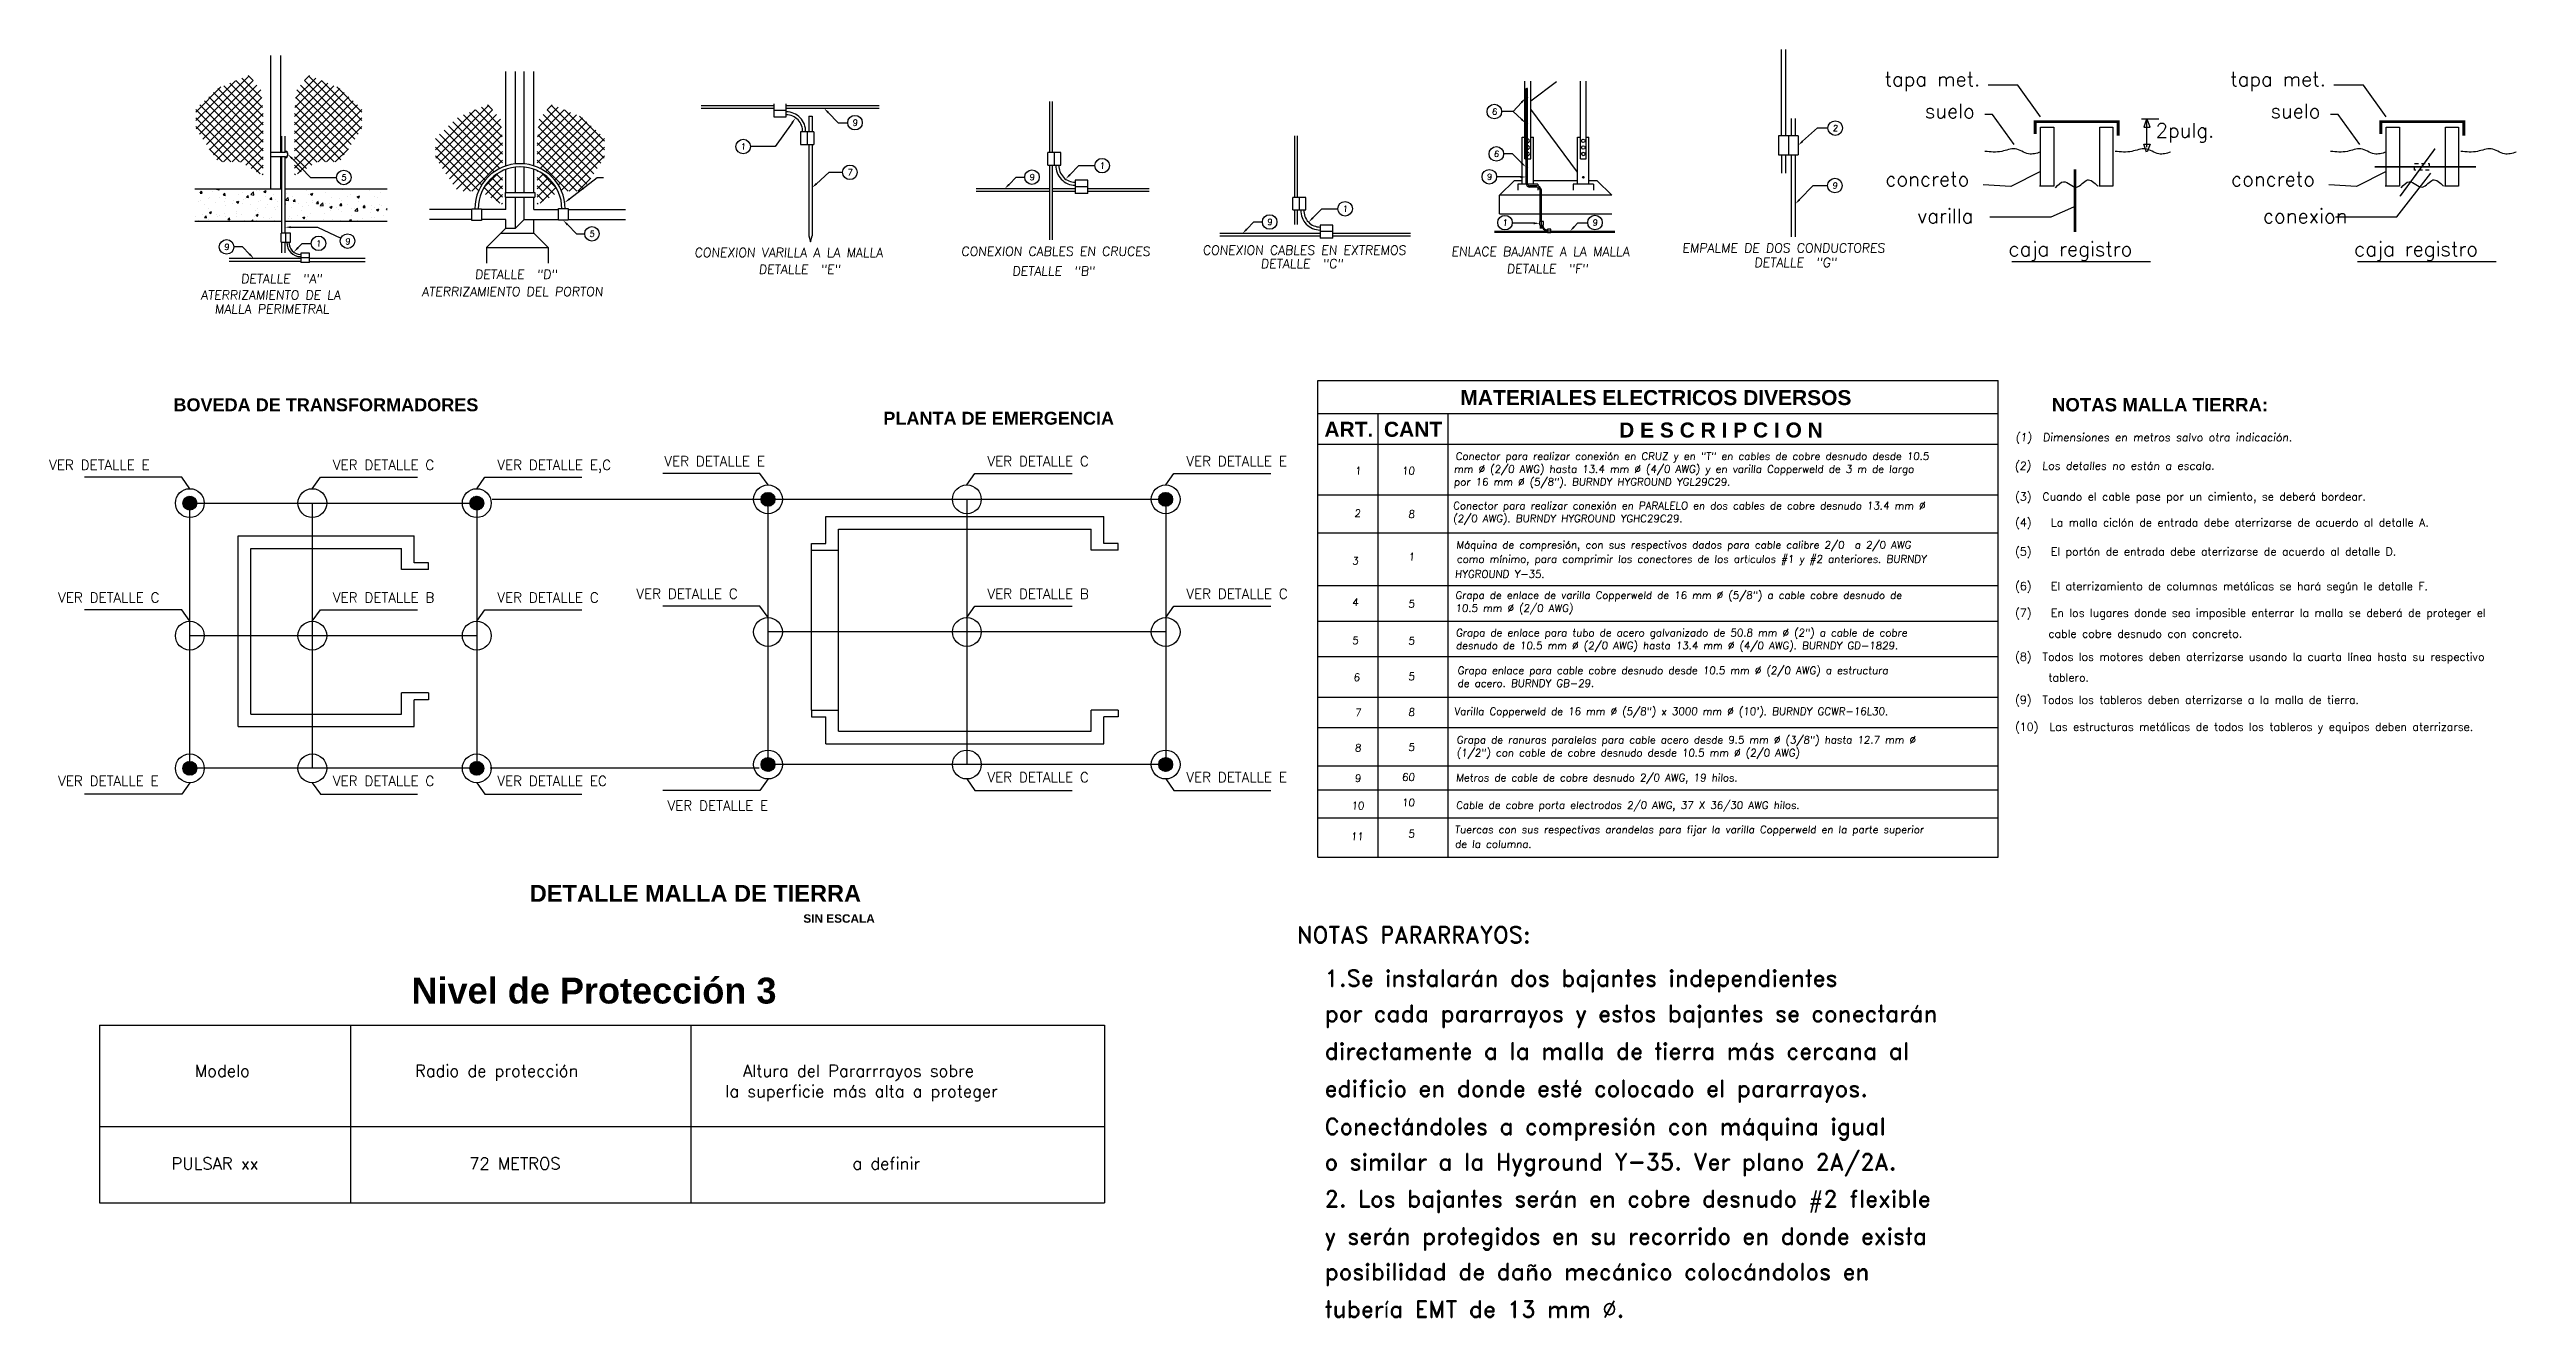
# Model space of a CAD drawing. Extents: x 268 to 383, y 668 to 793.
# Drawn here: x 267.8 to 349.6, y 749.3 to 791.1 of the extents above; entities that cross this region are included whole.
import ezdxf
from ezdxf.enums import TextEntityAlignment as Align

# ---------------------------------------------------------------- set-up
doc = ezdxf.new("R2010")
doc.units = 0
doc.header["$LTSCALE"] = 0.5
doc.header["$MEASUREMENT"] = 0
doc.linetypes.add('DASHED2', pattern=[0.375, 0.25, -0.125])
doc.layers.get('0').update_dxf_attribs({"linetype": 'CONTINUOUS'})
for name, color, linetype in [('MALLA', 4, 'CONTINUOUS'), ('P01', 6, 'CONTINUOUS'), ('P02', 1, 'CONTINUOUS'), ('P03', 5, 'CONTINUOUS'), ('P04', 7, 'CONTINUOUS'), ('P06', 7, 'CONTINUOUS'), ('P07', 5, 'CONTINUOUS'), ('paredes', 1, 'CONTINUOUS'), ('TEXTO', 7, 'CONTINUOUS'), ('tuberia_alumbrado', 3, 'DASHED2'), ('UNIFILAR', 1, 'CONTINUOUS')]:
    doc.layers.add(name, color=color, linetype=linetype)
doc.styles.add('ALR', font='sanssb__.ttf')
doc.styles.add('LEROY', font='ROMANC.SHX')
doc.styles.add('SALVA', font='SIMPLEX9.SHX')
doc.styles.add('STYLE1', font='sanssb__.ttf')
doc.styles.add('STYLE2', font='romans.shx')
doc.styles.add('STYLE7', font='romand.shx')

msp = doc.modelspace()

# ---------------------------------------------------------------- texts
at = {"layer": 'P07', "style": 'LEROY', "oblique": 5}
for s, p in [('9', (294.401, 788.672)), ('6', (315.498, 789.037)), ('1', (290.711, 787.885)), ('2', (326.746, 788.492)), ('7', (294.234, 787.035)), ('1', (302.556, 787.254)), ('6', (315.563, 787.642)), ('5', (277.534, 786.866)), ('9', (300.241, 786.875)), ('9', (315.331, 786.887)), ('9', (326.735, 786.599)), ('9', (308.084, 785.397)), ('1', (310.573, 785.833)), ('1', (315.848, 785.374)), ('9', (318.818, 785.377)), ('9', (273.666, 784.576)), ('1', (276.699, 784.691)), ('9', (277.663, 784.755)), ('5', (285.721, 785.006))]:
    msp.add_text(s, height=0.2, dxfattribs=at).set_placement(p, align=Align.MIDDLE)
for s, p in [('CONEXION CABLES EN EXTREMOS', (305.871, 784.316)), ('EMPALME DE DOS CONDUCTORES', (321.699, 784.392)), ('DETALLE  "D"', (281.855, 783.517)), ('CONEXION VARILLA A LA MALLA', (289.101, 784.24)), ('DETALLE  "E"', (291.222, 783.685)), ('CONEXION CABLES EN CRUCES', (297.904, 784.28)), ('DETALLE  "B"', (299.59, 783.627)), ('DETALLE  "C"', (307.787, 783.875)), ('ENLACE BAJANTE A LA MALLA', (314.078, 784.273)), ('DETALLE  "F"', (315.904, 783.705)), ('DETALLE  "G"', (324.073, 783.911)), ('ATERRIZAMIENTO DE LA', (272.813, 782.837)), ('DETALLE  "A"', (274.137, 783.374)), ('ATERRIZAMIENTO DEL PORTON', (280.108, 782.952)), ('MALLA PERIMETRAL', (273.273, 782.376))]:
    msp.add_text(s, height=0.3, dxfattribs=at).set_placement(p)
at = {"layer": 'TEXTO', "color": 5, "style": 'ALR'}
msp.add_text('MATERIALES ELECTRICOS DIVERSOS', height=0.49474, dxfattribs=at).set_placement((320.828, 779.605), align=Align.MIDDLE)
at = {"layer": 'TEXTO', "color": 3, "style": 'ALR'}
for s, height, p in [('BOVEDA DE TRANSFORMADORES', 0.42646, (271.912, 779.153)), ('PLANTA DE EMERGENCIA', 0.42646, (295.336, 778.711)), ('DETALLE MALLA DE TIERRA', 0.55675, (283.67, 762.975)), ('SIN ESCALA', 0.2784, (292.697, 762.284))]:
    msp.add_text(s, height=height, dxfattribs=at).set_placement(p)
at = {"layer": 'TEXTO'}
for s, height, style, p in [('NOTAS MALLA TIERRA:', 0.44, 'ALR', (333.895, 779.15)), ('VER DETALLE E', 0.32805, 'SALVA', (267.809, 777.22)), ('VER DETALLE C', 0.32805, 'SALVA', (277.173, 777.22)), ('VER DETALLE E,C', 0.32805, 'SALVA', (282.6, 777.22)), ('VER DETALLE E', 0.32805, 'SALVA', (288.11, 777.343)), ('VER DETALLE C', 0.32805, 'SALVA', (298.772, 777.343)), ('VER DETALLE E', 0.32805, 'SALVA', (305.333, 777.343)), ('(3)  Cuando el cable pase por un cimiento, se deberá bordear.', 0.264, 'LEROY', (332.679, 776.206)), ('(4)   La malla ciclón de entrada debe aterrizarse de acuerdo al detalle A.', 0.264, 'LEROY', (332.68, 775.351)), ('(5)   El portón de entrada debe aterrizarse de acuerdo al detalle D.', 0.264, 'LEROY', (332.68, 774.395)), ('VER DETALLE C', 0.32805, 'SALVA', (268.106, 772.846)), ('VER DETALLE B', 0.32805, 'SALVA', (277.173, 772.846)), ('VER DETALLE C', 0.32805, 'SALVA', (282.6, 772.846)), ('VER DETALLE C', 0.32805, 'SALVA', (287.186, 772.969)), ('VER DETALLE B', 0.32805, 'SALVA', (298.772, 772.969)), ('VER DETALLE C', 0.32805, 'SALVA', (305.333, 772.969)), ('(6)   El aterrizamiento de columnas metálicas se hará según le detalle F.', 0.264, 'LEROY', (332.68, 773.254)), ('(7)   En los lugares donde sea imposible enterrar la malla se deberá de proteger el ', 0.264, 'LEROY', (332.68, 772.372)), ('    cable cobre desnudo con concreto.', 0.264, 'LEROY', (332.994, 771.685)), ('(8)  Todos los motores deben aterrizarse usando la cuarta línea hasta su respectivo', 0.264, 'LEROY', (332.68, 770.926)), ('    tablero.', 0.264, 'LEROY', (332.994, 770.239)), ('(9)  Todos los tableros deben aterrizarse a la malla de tierra.', 0.264, 'LEROY', (332.68, 769.504)), ('(10)  Las estructuras metálicas de todos los tableros y equipos deben aterrizarse.', 0.264, 'LEROY', (332.68, 768.613)), ('VER DETALLE E', 0.32805, 'SALVA', (268.106, 766.796)), ('VER DETALLE C', 0.32805, 'SALVA', (277.173, 766.796)), ('VER DETALLE EC', 0.32805, 'SALVA', (282.6, 766.796)), ('VER DETALLE C', 0.32805, 'SALVA', (298.772, 766.919)), ('VER DETALLE E', 0.32805, 'SALVA', (305.333, 766.919)), ('VER DETALLE E', 0.32805, 'SALVA', (288.216, 765.983)), ('Nivel de Protección 3', 0.85256, 'STYLE1', (279.765, 759.62))]:
    msp.add_text(s, height=height, dxfattribs=dict(at, style=style)).set_placement(p)
at = {"layer": 'TEXTO', "color": 3, "style": 'ALR'}
for s, p in [('ART.', (310.696, 778.312)), ('CANT', (312.814, 778.312))]:
    msp.add_text(s, height=0.4947, dxfattribs=at).set_placement(p, align=Align.CENTER)
msp.add_text('D E S C R I P C I O N', height=0.49474, dxfattribs=at).set_placement((322.975, 778.535), align=Align.MIDDLE)
at = {"layer": 'TEXTO', "style": 'LEROY', "oblique": 5}
for s, height, p in [('(1)  Dimensiones en metros salvo otra indicación.', 0.264, (332.691, 778.162)), ('1', 0.247, (310.893, 777.069)), ('mm %%C (2/0 AWG) hasta 13.4 mm %%C (4/0 AWG) y en varilla Copperweld de 3 m de largo', 0.24737, (314.163, 777.124)), ('Conector para realizar conexión en CRUZ y en "T" en cables de cobre desnudo desde 10.5', 0.24737, (314.215, 777.548)), ('(2)  Los detalles no están a escala.', 0.264, (332.666, 777.226)), ('por 16 mm %%C (5/8"). BURNDY HYGROUND YGL29C29.', 0.24737, (314.163, 776.7)), ('2', 0.247, (310.875, 775.669)), ('Conector para realizar conexión en PARALELO en dos cables de cobre desnudo 13.4 mm %%C', 0.24737, (314.132, 775.918)), ('(2/0 AWG). BURNDY HYGROUND YGHC29C29.', 0.24737, (314.132, 775.493)), ('Máquina de compresión, con sus respectivos dados para cable calibre 2/0  a 2/0 AWG', 0.24737, (314.237, 774.622)), ('3', 0.247, (310.801, 774.096)), ('como mínimo, para comprimir los conectores de los art¡culos #1 y #2 anteriores. BURNDY', 0.24737, (314.255, 774.157)), ('HYGROUND Y-35.', 0.24737, (314.192, 773.662)), ('Grapa de enlace de varilla Copperweld de 16 mm %%C (5/8") a cable cobre desnudo de', 0.24737, (314.207, 772.962)), ('4', 0.247, (310.801, 772.733)), ('10.5 mm %%C (2/0 AWG) ', 0.24737, (314.207, 772.538)), ('5', 0.247, (310.801, 771.47)), ('desnudo de 10.5 mm %%C (2/0 AWG) hasta 13.4 mm %%C (4/0 AWG). BURNDY GD-1829.', 0.24737, (314.227, 771.302)), ('Grapa de enlace para tubo de acero galvanizado de 50.8 mm %%C (2") a cable de cobre ', 0.24737, (314.227, 771.726)), ('Grapa enlace para cable cobre desnudo desde 10.5 mm %%C (2/0 AWG) a estructura', 0.24737, (314.279, 770.483)), ('6', 0.247, (310.846, 770.255)), ('de acero. BURNDY GB-29.', 0.24737, (314.279, 770.059)), ('7', 0.247, (310.892, 769.095)), ('Varilla Copperweld de 16 mm %%c (5/8") x 3000 mm %%C (10\'). BURNDY GCWR-16L30.', 0.24737, (314.173, 769.134)), ('Grapa de ranuras paralelas para cable acero desde 9.5 mm %%C (3/8") hasta 12.7 mm %%C', 0.24737, (314.251, 768.191)), ('8', 0.247, (310.891, 767.929)), ('(1/2") con cable de cobre desnudo desde 10.5 mm %%C (2/0 AWG) ', 0.24737, (314.251, 767.767)), ('9', 0.247, (310.887, 766.928)), ('Metros de cable de cobre desnudo 2/0 AWG, 19 hilos.', 0.24737, (314.231, 766.946)), ('10', 0.2474, (310.775, 766.022)), ('Cable de cobre porta electrodos 2/0 AWG, 37 X 36/30 AWG hilos.', 0.24737, (314.231, 766.04)), ('11', 0.2474, (310.754, 765.008)), ('Tuercas con sus respectivas arandelas para fijar la varilla Copperweld en la parte superior', 0.24737, (314.191, 765.233)), ('de la columna.', 0.24737, (314.199, 764.755))]:
    msp.add_text(s, height=height, dxfattribs=at).set_placement(p)
for s, height, p in [('10', 0.2474, (312.868, 777.069)), ('8', 0.247, (312.868, 775.641)), ('1', 0.247, (312.868, 774.234)), ('5', 0.247, (312.868, 772.679)), ('5', 0.247, (312.868, 771.461)), ('5', 0.247, (312.868, 770.285)), ('8', 0.247, (312.868, 769.109)), ('5', 0.247, (312.868, 767.953)), ('60', 0.2474, (312.868, 766.966)), ('10', 0.2474, (312.868, 766.126)), ('5', 0.247, (312.868, 765.097))]:
    msp.add_text(s, height=height, dxfattribs=at).set_placement(p, align=Align.RIGHT)
at = {"layer": 'TEXTO', "color": 7, "ltscale": 100000, "style": 'STYLE7'}
for s, p in [('NOTAS PARARRAYOS:', (308.987, 761.613)), ('1.Se instalarán dos bajantes independientes', (309.898, 760.183)), ('por cada pararrayos y estos bajantes se conectarán', (309.898, 759.013)), ('directamente a la malla de tierra más cercana al', (309.898, 757.778)), ('edificio en donde esté colocado el pararrayos.', (309.898, 756.543)), ('Conectándoles a compresión con máquina igual', (309.898, 755.294)), ('o similar a la Hyground Y-35. Ver plano 2A/2A.', (309.898, 754.124)), ('2. Los bajantes serán en cobre desnudo #2 flexible ', (309.898, 752.906)), ('y serán protegidos en su recorrido en donde exista', (309.898, 751.671)), ('posibilidad de daño mecánico colocándolos en', (309.898, 750.501)), ('tubería EMT de 13 mm %%C.', (309.898, 749.266))]:
    msp.add_text(s, height=0.54696, dxfattribs=at).set_placement(p)
at = {"layer": 'TEXTO', "ltscale": 100000, "style": 'STYLE2'}
for s, height, p in [('Modelo ', 0.3953, (272.62, 757.205)), ('Radio de protección ', 0.39527, (279.883, 757.205)), ('la superficie más alta a proteger', 0.39527, (290.119, 756.527)), ('Altura del Pararrrayos sobre', 0.39527, (290.704, 757.205)), ('PULSAR xx', 0.3953, (271.851, 754.145)), ('72 METROS', 0.3953, (281.67, 754.145)), ('a definir', 0.3953, (294.314, 754.145))]:
    msp.add_text(s, height=height, dxfattribs=at).set_placement(p)
at = {"layer": 'UNIFILAR', "color": 3, "style": 'STYLE2'}
for s, height, p in [('tapa met.', 0.4749, (328.373, 789.871)), ('tapa met.', 0.4749, (339.778, 789.871)), ('suelo', 0.4749, (329.703, 788.818)), ('suelo', 0.4749, (341.109, 788.818)), ('2pulg.', 0.4749, (337.319, 788.18)), ('concreto', 0.4749, (328.4, 786.575)), ('concreto', 0.4749, (339.806, 786.575)), ('varilla', 0.4749, (329.454, 785.356)), ('conexion', 0.4749, (340.859, 785.356)), ('caja registro', 0.47487, (332.462, 784.27)), ('caja registro', 0.47487, (343.867, 784.27))]:
    msp.add_text(s, height=height, dxfattribs=at).set_placement(p)

# ---------------------------------------------------------------- blocks, each defined once
blk = doc.blocks.new('*X14')
at = {"color": 0}
for p, q in [((19480, 56603), (31765, 68889)), ((19611, 54082), (35911, 70383)), ((20652, 52472), (37123, 68943)), ((40085, 60678), (31842, 68921)), ((39873, 63542), (33708, 69707)), ((37121, 68945), (35573, 70493)), ((19480, 59255), (27183, 66958)), ((40193, 42008), (20784, 61417)), ((21693, 50861), (38335, 67503)), ((40193, 44660), (22158, 62695)), ((22751, 49267), (39546, 66063)), ((40193, 47312), (23533, 63972)), ((23824, 47689), (39859, 63724)), ((24897, 46110), (40042, 61255)), ((40193, 49963), (24907, 65249)), ((40193, 52615), (26282, 66526)), ((40193, 55267), (28111, 67349)), ((40193, 57918), (29976, 68135)), ((39300, 40250), (19480, 60070)), ((32977, 43921), (19480, 57418)), ((30326, 43921), (19480, 54766)), ((25969, 44531), (40193, 58754)), ((28011, 43921), (40193, 56103)), ((30662, 43921), (40193, 53451)), ((27674, 43921), (23649, 47945)), ((33213, 43820), (40193, 50799)), ((34885, 42840), (40193, 48148)), ((36556, 41859), (40193, 45496)), ((38227, 40879), (40193, 42844)), ((39899, 39899), (40193, 40193))]:
    blk.add_line(p, q, dxfattribs=at)
blk = doc.blocks.new('*X15')
at = {"color": 0}
for p, q in [((8021, 23138), (8035, 23153)), ((8021, 23138), (8910, 23000)), ((8450, 23153), (8797, 22919)), ((8797, 22919), (8875, 23153)), ((8910, 23000), (8892, 23153)), ((2414, 19268), (2414, 19268)), ((3010, 21938), (3492, 22513)), ((3010, 21938), (3608, 21886)), ((3044, 19631), (3044, 19631)), ((3178, 22005), (3178, 22005)), ((3608, 21886), (3492, 22513)), ((3654, 15303), (3654, 15303)), ((4335, 18560), (4335, 18560)), ((5644, 20386), (5644, 20386)), ((5659, 17285), (5659, 17285)), ((5781, 20614), (5781, 20614)), ((5866, 16003), (6566, 16272)), ((5866, 16003), (6364, 15667)), ((6364, 15667), (6567, 16272)), ((6965, 22504), (6965, 22504)), ((7752, 19043), (7752, 19043)), ((8019, 15447), (8019, 15447)), ((8876, 20632), (8876, 20632)), ((10183, 21311), (10665, 21885)), ((10183, 21311), (10780, 21258)), ((10523, 15776), (10523, 15776)), ((10650, 19391), (10650, 19391)), ((10780, 21258), (10665, 21885)), ((10853, 18035), (10853, 18035)), ((10975, 21364), (10975, 21364)), ((10982, 20161), (10982, 20161)), ((13090, 18817), (13090, 18817)), ((13153, 19721), (13153, 19721)), ((14269, 19228), (14969, 19497)), ((14269, 19228), (14766, 18893)), ((14295, 15666), (14295, 15666)), ((14310, 16275), (14310, 16275)), ((14708, 21633), (14708, 21633)), ((14766, 18893), (14969, 19497)), ((15866, 15410), (15866, 15410)), ((15987, 18739), (15987, 18739)), ((16109, 22068), (16109, 22068)), ((16320, 19935), (16320, 19935)), ((16941, 20219), (16941, 20219)), ((17355, 20683), (17837, 21258)), ((17355, 20683), (17953, 20631)), ((17953, 20631), (17837, 21258)), ((18429, 18592), (18429, 18592)), ((18693, 21482), (19472, 22294)), ((18693, 21482), (19583, 21344)), ((19583, 21344), (19472, 22294)), ((20127, 16667), (20127, 16667)), ((20238, 15202), (20938, 15471)), ((20540, 22634), (20540, 22634)), ((20626, 17107), (20626, 17107)), ((20735, 14867), (20938, 15471)), ((20917, 16050), (20917, 16050)), ((21038, 19379), (21038, 19379)), ((21160, 22708), (21160, 22708)), ((21658, 19709), (21658, 19709)), ((22671, 22454), (23371, 22722)), ((22671, 22454), (23168, 22118)), ((23129, 17436), (23129, 17436)), ((23168, 22118), (23371, 22722)), ((23256, 21051), (23256, 21051)), ((23767, 18366), (23767, 18366)), ((24528, 20056), (25010, 20630)), ((24528, 20056), (25126, 20003)), ((25126, 20003), (25010, 20630)), ((25760, 21380), (25760, 21380)), ((25959, 17668), (25959, 17668)), ((26111, 16800), (26111, 16800)), ((26232, 20129), (26232, 20129)), ((26916, 17935), (26916, 17935)), ((26997, 19484), (26997, 19484)), ((1704, 14615), (1704, 14615)), ((2631, 13664), (2631, 13664)), ((4398, 14416), (4880, 14991)), ((4398, 14416), (4995, 14364)), ((4995, 14364), (4880, 14991)), ((5537, 13956), (5537, 13956)), ((8463, 14665), (8463, 14665)), ((8992, 15077), (8992, 15077)), ((10731, 14706), (10731, 14706)), ((11570, 13789), (12052, 14363)), ((11570, 13789), (12168, 13736)), ((12168, 13736), (12052, 14363)), ((14331, 14852), (14331, 14852)), ((16691, 13470), (16691, 13470)), ((18862, 13304), (19225, 13736)), ((19305, 13304), (19225, 13736)), ((19669, 14626), (19669, 14626)), ((20238, 15202), (20735, 14867)), ((20498, 13492), (20498, 13492)), ((22523, 14471), (22523, 14471)), ((24286, 13991), (24286, 13991)), ((25007, 14401), (25007, 14401)), ((25989, 13471), (25989, 13471))]:
    blk.add_line(p, q, dxfattribs=at)
blk = doc.blocks.new('*X16')
at = {"color": 0}
for p, q in [((38366, 23040), (38366, 23040)), ((46746, 22927), (46746, 22927)), ((29179, 18634), (29340, 18696)), ((29179, 18216), (29340, 18696)), ((29366, 19827), (30145, 20639)), ((29366, 19827), (30255, 19689)), ((29547, 21879), (29547, 21879)), ((30255, 19689), (30145, 20639)), ((31245, 17504), (31245, 17504)), ((31367, 20833), (31367, 20833)), ((31700, 19428), (32183, 20003)), ((31700, 19428), (32298, 19376)), ((31791, 18669), (31791, 18669)), ((32298, 19376), (32183, 20003)), ((32335, 19258), (32335, 19258)), ((33232, 18766), (33232, 18766)), ((34187, 16474), (34187, 16474)), ((34443, 17915), (34443, 17915)), ((35735, 19096), (35735, 19096)), ((35863, 22710), (35863, 22710)), ((36296, 18144), (36296, 18144)), ((36418, 21473), (36418, 21473)), ((36892, 15650), (36892, 15650)), ((37042, 21653), (37742, 21922)), ((37042, 21653), (37539, 21317)), ((37539, 21317), (37742, 21921)), ((37623, 19670), (37623, 19670)), ((37673, 19033), (37673, 19033)), ((38873, 18801), (39355, 19375)), ((38873, 18801), (39471, 18748)), ((39471, 18748), (39355, 19375)), ((39523, 19594), (39523, 19594)), ((39782, 17690), (39782, 17690)), ((40019, 17475), (40019, 17475)), ((40038, 18172), (40817, 18984)), ((40038, 18172), (40927, 18034)), ((40927, 18034), (40817, 18984)), ((41368, 15565), (41368, 15565)), ((41490, 18894), (41490, 18894)), ((41612, 22223), (41612, 22223)), ((43011, 18807), (43011, 18807)), ((43011, 17627), (43711, 17895)), ((43011, 17627), (43509, 17291)), ((43207, 16482), (43207, 16482)), ((43454, 20671), (43454, 20671)), ((43509, 17291), (43711, 17895)), ((45120, 17464), (45120, 17464)), ((45711, 16811), (45711, 16811)), ((45838, 20426), (45838, 20426)), ((45851, 18476), (45851, 18476)), ((46046, 18173), (46528, 18748)), ((46046, 18173), (46643, 18121)), ((46503, 16269), (46503, 16269)), ((46643, 18121), (46528, 18748)), ((46624, 19598), (46624, 19598)), ((48341, 20755), (48341, 20755)), ((48350, 18582), (48350, 18582)), ((49286, 21672), (49286, 21672)), ((49498, 17310), (49498, 17310)), ((50458, 17238), (50458, 17238)), ((50710, 16517), (51489, 17329)), ((50710, 16517), (51600, 16379)), ((51413, 20852), (52114, 21121)), ((51413, 20852), (51911, 20516)), ((51600, 16379), (51489, 17329)), ((51554, 16909), (51554, 16909)), ((51675, 20238), (51675, 20238)), ((51682, 19477), (51682, 19477)), ((51911, 20516), (52114, 21121)), ((52129, 21254), (52129, 21254)), ((53218, 17546), (53700, 18120)), ((53218, 17546), (53816, 17493)), ((53688, 18356), (53688, 18356)), ((53816, 17493), (53700, 18120)), ((55118, 22673), (55118, 22673)), ((55501, 15977), (55501, 15977)), ((55796, 17013), (55796, 17013)), ((55814, 18141), (55814, 18141)), ((56748, 17659), (56748, 17659)), ((56869, 20988), (56869, 20988)), ((57382, 16826), (58083, 17094)), ((57382, 16826), (57880, 16490)), ((57514, 20478), (57514, 20478)), ((57880, 16490), (58083, 17094)), ((58317, 18471), (58317, 18471)), ((58444, 22085), (58444, 22085)), ((59026, 18131), (59026, 18131)), ((60391, 16918), (60681, 17264)), ((60391, 16918), (60681, 16893)), ((30345, 14175), (30345, 14175)), ((30601, 14822), (30601, 14822)), ((31123, 14175), (31123, 14175)), ((33105, 15152), (33105, 15152)), ((34609, 14401), (35309, 14670)), ((34609, 14401), (35106, 14066)), ((35106, 14066), (35309, 14670)), ((35684, 13950), (35684, 13950)), ((36174, 14815), (36174, 14815)), ((41022, 13724), (41022, 13724)), ((43838, 13975), (43838, 13975)), ((46360, 13499), (46360, 13499)), ((46867, 13366), (46867, 13366)), ((48980, 13600), (49680, 13869)), ((48980, 13600), (49420, 13304)), ((49491, 13304), (49680, 13869)), ((49670, 14976), (49670, 14976)), ((51432, 13580), (51432, 13580)), ((53183, 14197), (53183, 14197)), ((55686, 14527), (55686, 14527)), ((56626, 14330), (56626, 14330)), ((59474, 15025), (59474, 15025))]:
    blk.add_line(p, q, dxfattribs=at)

# ---------------------------------------------------------------- hatches: boundary and pattern name
at = {"layer": 'MALLA', "linetype": 'Continuous'}
h = msp.add_hatch(dxfattribs=at)
h.set_pattern_fill('ANSI31', color=256, scale=0.218697, style=0)
h.set_pattern_definition([(135, (440.209402, 758.387254), (0.019330302, 0.019330302), [])])
h.paths.add_polyline_path([(291.76, 776.249, 1), (291.303, 776.249, 1)])
h = msp.add_hatch(dxfattribs=at)
h.set_pattern_fill('ANSI31', color=256, scale=0.218697, style=0)
h.set_pattern_definition([(45, (155.975068, 758.387254), (-0.019330302, 0.019330302), [])])
h.paths.add_polyline_path([(304.882, 776.249, 1), (304.424, 776.249, 1)])
h = msp.add_hatch(dxfattribs=at)
h.set_pattern_fill('ANSI31', color=256, scale=0.218697, style=0)
h.set_pattern_definition([(135, (421.129375, 758.26401), (0.019330302, 0.019330302), [])])
h.paths.add_polyline_path([(272.68, 776.125, 1), (272.223, 776.125, 1)])
h = msp.add_hatch(dxfattribs=at)
h.set_pattern_fill('ANSI31', color=256, scale=0.218697, style=0)
h.set_pattern_definition([(45, (133.24207, 758.26401), (-0.019330302, 0.019330302), [])])
h.paths.add_polyline_path([(282.149, 776.125, 1), (281.691, 776.125, 1)])
h = msp.add_hatch(dxfattribs=at)
h.set_pattern_fill('ANSI31', color=256, scale=0.218697, style=0)
h.set_pattern_definition([(225, (421.129375, 785.238755), (0.019330302, -0.019330302), [])])
h.paths.add_polyline_path([(272.223, 767.377, 1), (272.68, 767.377, 1)])
h = msp.add_hatch(dxfattribs=at)
h.set_pattern_fill('ANSI31', color=256, scale=0.218697, style=0)
h.set_pattern_definition([(315, (133.24207, 785.238755), (-0.019330302, -0.019330302), [])])
h.paths.add_polyline_path([(281.691, 767.377, 1), (282.149, 767.377, 1)])
h = msp.add_hatch(dxfattribs=at)
h.set_pattern_fill('ANSI31', color=256, scale=0.218697, style=0)
h.set_pattern_definition([(225, (440.209402, 785.362), (0.019330302, -0.019330302), [])])
h.paths.add_polyline_path([(291.303, 767.501, 1), (291.76, 767.501, 1)])
h = msp.add_hatch(dxfattribs=at)
h.set_pattern_fill('ANSI31', color=256, scale=0.218697, style=0)
h.set_pattern_definition([(315, (155.975068, 785.362), (-0.019330302, -0.019330302), [])])
h.paths.add_polyline_path([(304.424, 767.501, 1), (304.882, 767.501, 1)])

# ---------------------------------------------------------------- linework, layer by layer
for p, q in [((272.451, 776.125), (281.92, 776.125)), ((272.451, 767.377), (272.451, 776.125)), ((276.493, 776.125), (276.493, 767.377)), ((281.92, 776.125), (281.92, 767.377)), ((282.424, 776.249), (291.301, 776.249)), ((291.531, 767.501), (291.531, 776.249)), ((291.531, 776.249), (304.653, 776.249)), ((298.092, 776.249), (298.092, 767.501)), ((304.653, 776.249), (304.653, 767.501)), ((281.92, 771.751), (272.451, 771.751)), ((304.653, 771.875), (291.531, 771.875)), ((304.653, 767.501), (291.531, 767.501)), ((281.92, 767.377), (272.451, 767.377)), ((282.362, 767.39), (291.238, 767.39))]:
    msp.add_line(p, q, dxfattribs=at)
for centre in [(291.531, 776.249), (304.653, 776.249), (272.451, 776.125), (281.92, 776.125), (272.451, 767.377), (281.92, 767.377), (291.531, 767.501), (304.653, 767.501)]:
    msp.add_circle(centre, 0.229, dxfattribs=at)
at = {"layer": 'P01'}
msp.add_circle((318.434, 786.872), 0.028, dxfattribs=at)
for centre, radius, start, end in [((292.132, 788.391), 0.64, 357.69029, 90), ((292.132, 788.391), 0.541, 357.27743, 90), ((301.67, 787.247), 0.64, 177.69029, 270), ((301.67, 787.247), 0.541, 177.27743, 270), ((309.753, 785.77), 0.64, 177.69029, 270), ((309.753, 785.77), 0.541, 177.27743, 270), ((276.111, 784.711), 0.457, 177.69029, 270), ((276.111, 784.711), 0.387, 177.27743, 270), ((317.25, 785.288), 0.178, 177.69029, 270), ((317.25, 785.288), 0.15, 177.27743, 270)]:
    msp.add_arc(centre, radius, start, end, dxfattribs=at)
at = {"layer": 'P02'}
for p, q in [((280.554, 787.774), (281.871, 789.09)), ((280.568, 787.504), (282.315, 789.25)), ((280.68, 787.331), (282.445, 789.096)), ((280.792, 787.159), (282.575, 788.942)), ((280.905, 786.988), (282.704, 788.787)), ((282.677, 787.159), (281.136, 788.7)), ((282.774, 787.346), (281.283, 788.837)), ((282.774, 787.631), (281.479, 788.925)), ((282.774, 787.915), (281.679, 789.009)), ((282.762, 788.21), (281.879, 789.093)), ((282.739, 788.517), (282.079, 789.178)), ((282.445, 789.096), (282.279, 789.262)), ((283.915, 787.915), (285.01, 789.009)), ((283.915, 787.631), (285.21, 788.925)), ((283.915, 787.346), (285.406, 788.837)), ((283.927, 788.21), (284.81, 789.093)), ((283.949, 788.517), (284.61, 789.178)), ((285.784, 786.988), (283.984, 788.787)), ((284.012, 787.159), (285.553, 788.7)), ((285.897, 787.159), (284.114, 788.942)), ((284.244, 789.096), (284.41, 789.262)), ((286.009, 787.331), (284.244, 789.096)), ((286.12, 787.504), (284.374, 789.25)), ((286.134, 787.774), (284.818, 789.09)), ((286.134, 788.058), (285.309, 788.883)), ((291.721, 789.298), (291.721, 788.866)), ((291.721, 789.082), (292.132, 789.082)), ((291.721, 788.866), (292.132, 788.866)), ((292.132, 788.866), (292.132, 789.298)), ((282.084, 786.616), (280.554, 788.145)), ((282.203, 786.781), (280.694, 788.29)), ((282.341, 786.927), (280.841, 788.426)), ((282.499, 787.053), (280.989, 788.563)), ((281.02, 786.819), (282.738, 788.537)), ((281.135, 786.649), (282.758, 788.272)), ((281.25, 786.48), (282.774, 788.004)), ((285.439, 786.48), (283.915, 788.004)), ((285.554, 786.649), (283.931, 788.272)), ((285.669, 786.819), (283.951, 788.537)), ((284.19, 787.053), (285.7, 788.563)), ((284.348, 786.927), (285.847, 788.426)), ((284.486, 786.781), (285.995, 788.29)), ((284.605, 786.616), (286.134, 788.145)), ((293.039, 788.365), (292.607, 788.365)), ((292.607, 788.365), (292.607, 787.953)), ((292.607, 787.953), (293.039, 787.953)), ((292.823, 788.365), (292.823, 787.953)), ((293.039, 788.365), (293.039, 787.953)), ((324.874, 788.233), (324.874, 787.615)), ((325.522, 788.233), (324.874, 788.233)), ((325.198, 788.233), (325.198, 787.615)), ((325.522, 788.233), (325.522, 787.615)), ((282.001, 786.415), (280.554, 787.861)), ((281.716, 786.415), (280.554, 787.577)), ((281.468, 786.415), (282.774, 787.72)), ((281.753, 786.415), (282.774, 787.436)), ((282.774, 787.062), (282.757, 787.079)), ((285.22, 786.415), (283.915, 787.72)), ((284.936, 786.415), (283.915, 787.436)), ((283.915, 787.062), (283.932, 787.079)), ((284.703, 786.43), (286.134, 787.861)), ((284.972, 786.415), (286.134, 787.577)), ((300.763, 787.273), (300.763, 787.685)), ((301.195, 787.685), (300.763, 787.685)), ((300.763, 787.273), (301.195, 787.273)), ((300.979, 787.273), (300.979, 787.685)), ((301.195, 787.273), (301.195, 787.685)), ((324.874, 787.615), (325.522, 787.615)), ((282.678, 786.022), (282.162, 786.538)), ((282.165, 786.543), (282.636, 787.014)), ((282.205, 786.299), (282.774, 786.868)), ((282.384, 786.194), (282.774, 786.584)), ((282.774, 786.494), (282.417, 786.851)), ((282.563, 786.089), (282.774, 786.3)), ((282.774, 786.778), (282.576, 786.976)), ((283.915, 786.778), (284.113, 786.976)), ((284.484, 786.299), (283.915, 786.868)), ((283.915, 786.494), (284.272, 786.851)), ((283.915, 786.21), (284.41, 786.705)), ((284.126, 786.089), (283.915, 786.3)), ((284.524, 786.543), (284.052, 787.014)), ((285.256, 786.415), (285.688, 786.846)), ((301.67, 786.772), (301.67, 786.34)), ((302.082, 786.772), (301.67, 786.772)), ((302.082, 786.556), (301.67, 786.556)), ((302.082, 786.34), (301.67, 786.34)), ((302.082, 786.34), (302.082, 786.772)), ((282.742, 785.984), (282.774, 786.015)), ((309.279, 786.207), (308.847, 786.207)), ((308.847, 785.795), (308.847, 786.207)), ((308.847, 785.795), (309.279, 785.795)), ((309.063, 785.795), (309.063, 786.207)), ((309.279, 785.795), (309.279, 786.207)), ((272.614, 785.422), (275.487, 785.422)), ((275.463, 784.73), (275.463, 785.023)), ((275.772, 785.023), (275.463, 785.023)), ((275.463, 784.73), (275.772, 784.73)), ((275.594, 785.422), (278.969, 785.422)), ((275.618, 784.73), (275.618, 785.023)), ((275.772, 784.73), (275.772, 785.023)), ((309.753, 785.295), (309.753, 784.863)), ((310.165, 785.295), (309.753, 785.295)), ((310.165, 785.079), (309.753, 785.079)), ((310.165, 784.863), (309.753, 784.863)), ((310.165, 784.863), (310.165, 785.295)), ((316.998, 785.295), (316.998, 785.409)), ((317.118, 785.409), (316.998, 785.409)), ((316.998, 785.295), (317.118, 785.295)), ((317.058, 785.295), (317.058, 785.409)), ((317.118, 785.295), (317.118, 785.409)), ((317.365, 785.156), (317.25, 785.156)), ((317.25, 785.156), (317.25, 785.036)), ((317.365, 785.096), (317.25, 785.096)), ((317.365, 785.036), (317.25, 785.036)), ((317.365, 785.036), (317.365, 785.156)), ((276.111, 784.372), (276.111, 784.063)), ((276.405, 784.372), (276.111, 784.372)), ((276.405, 784.217), (276.111, 784.217)), ((276.405, 784.063), (276.111, 784.063)), ((276.405, 784.063), (276.405, 784.372))]:
    msp.add_line(p, q, dxfattribs=at)
at = {"layer": 'P02', "color": 7}
for p, q in [((282.774, 786.21), (282.279, 786.705)), ((284.305, 786.194), (283.915, 786.584)), ((284.011, 786.022), (284.527, 786.538)), ((283.947, 785.984), (283.915, 786.015))]:
    msp.add_line(p, q, dxfattribs=at)
at = {"layer": 'P02', "const_width": 0.0417}
for points in [[(316.552, 789.496, 1), (316.593, 789.496, 1)], [(316.552, 788.642, 1), (316.593, 788.642, 1)], [(316.552, 787.207, 1), (316.593, 787.207, 1)]]:
    msp.add_lwpolyline(points, format="xyb", close=True, dxfattribs=at)
at = {"layer": 'P03'}
for p, q in [((282.879, 787.243), (282.879, 790.363)), ((283.201, 787.311), (283.201, 790.363)), ((324.965, 791.083), (324.965, 788.233)), ((325.1, 791.083), (325.1, 788.233)), ((292.879, 788.885), (292.879, 788.365)), ((292.879, 788.885), (292.983, 788.885)), ((292.983, 788.885), (292.983, 788.365)), ((292.879, 787.953), (292.879, 784.94)), ((292.983, 787.953), (292.983, 784.94)), ((275.112, 787.703), (275.112, 787.553)), ((275.112, 787.703), (275.613, 787.703)), ((275.112, 787.553), (275.613, 787.553)), ((275.613, 787.735), (275.613, 787.703)), ((275.613, 787.735), (275.653, 787.735)), ((275.613, 787.553), (275.613, 787.521)), ((275.613, 787.521), (275.653, 787.521)), ((275.653, 787.735), (275.653, 787.682)), ((275.653, 787.682), (275.689, 787.682)), ((275.653, 787.574), (275.689, 787.574)), ((275.653, 787.574), (275.653, 787.521)), ((275.689, 787.574), (275.689, 787.682)), ((282.879, 786.364), (282.879, 787.13)), ((283.201, 786.364), (283.201, 787.203)), ((324.968, 787.615), (324.968, 787.005)), ((325.1, 787.615), (325.1, 787.005)), ((300.83, 786.493), (298.404, 786.493)), ((300.83, 786.405), (298.404, 786.405)), ((301.67, 786.493), (300.919, 786.493)), ((301.67, 786.405), (300.919, 786.405)), ((304.104, 786.493), (302.082, 786.493)), ((304.104, 786.405), (302.082, 786.405)), ((281.754, 785.803), (280.364, 785.803)), ((281.754, 785.481), (280.364, 785.481)), ((282.879, 785.803), (282.076, 785.803)), ((282.879, 785.481), (282.076, 785.481)), ((282.879, 785.803), (282.879, 786.214)), ((282.879, 785.196), (282.879, 785.481)), ((283.201, 785.196), (283.201, 786.214)), ((283.201, 785.196), (283.488, 785.483)), ((282.879, 785.196), (283.201, 785.196)), ((292.879, 784.94), (292.931, 784.745)), ((292.931, 784.745), (292.983, 784.94)), ((309.753, 785.016), (306.442, 785.016)), ((309.753, 784.927), (306.442, 784.927)), ((312.728, 785.016), (310.165, 785.016)), ((312.728, 784.926), (310.165, 784.926)), ((317.25, 785.087), (315.499, 785.087)), ((317.25, 785.046), (315.499, 785.046)), ((319.472, 785.087), (317.365, 785.087)), ((319.472, 785.045), (317.365, 785.045)), ((276.111, 784.194), (273.746, 784.194)), ((276.111, 784.088), (273.746, 784.088)), ((278.236, 784.194), (276.405, 784.194)), ((278.236, 784.087), (276.405, 784.087))]:
    msp.add_line(p, q, dxfattribs=at)
at = {"layer": 'P04'}
for p, q in [((275.13, 787.703), (275.13, 790.882)), ((275.451, 787.703), (275.451, 790.882)), ((283.488, 787.311), (283.488, 790.363)), ((283.809, 787.243), (283.809, 790.363)), ((316.508, 787.474), (316.508, 790.044)), ((316.552, 786.66), (316.552, 789.801)), ((316.594, 786.66), (316.594, 789.801)), ((316.696, 787.474), (316.696, 790.044)), ((316.696, 789.396), (317.548, 790.028)), ((318.338, 787.474), (318.338, 790.044)), ((318.525, 787.474), (318.525, 790.044)), ((289.324, 789.235), (291.721, 789.235)), ((289.324, 789.147), (291.721, 789.147)), ((292.132, 789.235), (295.2, 789.235)), ((292.132, 789.147), (295.2, 789.147)), ((300.83, 787.685), (300.83, 789.367)), ((300.918, 787.685), (300.918, 789.367)), ((318.244, 787.036), (316.696, 789.118)), ((325.292, 788.812), (325.292, 788.233)), ((325.427, 788.812), (325.427, 788.233)), ((275.487, 787.703), (275.487, 788.225)), ((275.594, 787.703), (275.594, 788.225)), ((308.91, 786.207), (308.91, 788.243)), ((309, 786.207), (309, 788.243)), ((316.414, 786.641), (316.414, 788.196)), ((316.414, 788.196), (316.508, 788.196)), ((316.696, 788.196), (316.789, 788.196)), ((316.789, 786.641), (316.789, 788.196)), ((318.244, 786.641), (318.244, 788.196)), ((318.244, 788.196), (318.338, 788.196)), ((318.525, 788.196), (318.619, 788.196)), ((318.619, 786.641), (318.619, 788.196)), ((275.13, 786.478), (275.13, 787.553)), ((275.451, 786.478), (275.451, 787.553)), ((275.487, 785.023), (275.487, 787.553)), ((275.594, 785.023), (275.594, 787.553)), ((283.488, 786.364), (283.488, 787.203)), ((283.809, 786.364), (283.809, 787.13)), ((300.83, 784.81), (300.83, 787.273)), ((300.918, 784.807), (300.918, 787.273)), ((316.508, 787.474), (316.552, 787.474)), ((316.594, 787.474), (316.696, 787.474)), ((318.338, 787.474), (318.525, 787.474)), ((325.295, 787.615), (325.295, 784.91)), ((325.427, 787.615), (325.427, 784.91)), ((275.487, 786.478), (272.614, 786.478)), ((278.969, 786.478), (275.594, 786.478)), ((282.862, 786.364), (283.834, 786.364)), ((282.862, 786.364), (282.862, 786.214)), ((283.834, 786.364), (283.834, 786.214)), ((316.553, 786.641), (316.267, 786.641)), ((316.267, 786.641), (316.267, 786.442)), ((316.937, 786.641), (316.596, 786.641)), ((316.898, 786.585), (316.661, 786.585)), ((316.898, 786.544), (316.661, 786.544)), ((316.937, 786.641), (316.937, 786.585)), ((316.937, 786.533), (316.937, 786.442)), ((317.008, 785.409), (317.008, 786.443)), ((317.049, 785.409), (317.049, 786.443)), ((318.767, 786.641), (318.097, 786.641)), ((318.097, 786.641), (318.097, 786.442)), ((318.767, 786.641), (318.767, 786.442)), ((282.862, 786.214), (283.834, 786.214)), ((283.488, 785.483), (283.488, 786.214)), ((283.488, 785.483), (284.613, 785.483)), ((283.809, 785.804), (283.809, 786.214)), ((283.809, 785.804), (284.613, 785.804)), ((284.934, 785.804), (286.827, 785.804)), ((284.934, 785.483), (286.827, 785.483)), ((308.913, 785.312), (308.913, 785.795)), ((309.003, 785.312), (309.003, 785.795)), ((275.489, 784.384), (275.489, 784.73)), ((275.596, 784.384), (275.596, 784.73)), ((317.008, 785.295), (317.008, 785.176)), ((317.049, 785.295), (317.049, 785.176))]:
    msp.add_line(p, q, dxfattribs=at)
for points in [[(316.552, 789.801, 0.283695), (316.553, 789.801, 0.065128), (316.555, 789.8, 0.02977), (316.558, 789.799, 0.021473), (316.563, 789.799, 0.021473), (316.567, 789.799, 0.02977), (316.57, 789.8, 0.065128), (316.573, 789.801, 0.283695), (316.573, 789.801, 0.283695)], [(316.594, 789.801, 0.283695), (316.594, 789.802, 0.065128), (316.591, 789.803, 0.02977), (316.588, 789.803, 0.021473), (316.583, 789.804, 0.021473), (316.579, 789.803, 0.02977), (316.576, 789.803, 0.065128), (316.573, 789.802, 0.283695), (316.573, 789.801, 0.283695)]]:
    msp.add_lwpolyline(points, format="xyb", dxfattribs=at)
for centre in [(318.432, 788.075), (318.432, 787.851), (318.432, 787.639)]:
    msp.add_circle(centre, 0.0574, dxfattribs=at)
for centre, radius, start, end in [((316.602, 788.075), 0.0574, 149.89368, 210.10632), ((316.602, 787.851), 0.0574, 149.89368, 210.10632), ((316.602, 788.075), 0.0574, 262.01846, 97.98154), ((316.602, 787.851), 0.0574, 262.01846, 97.98154), ((283.344, 785.835), 1.483, 90.0296, 180.00002), ((283.344, 785.835), 1.376, 90.03191, 180.00002), ((283.352, 785.835), 1.483, 359.99998, 89.9704), ((283.352, 785.835), 1.376, 359.99998, 89.96809), ((316.602, 787.639), 0.0574, 149.89368, 210.10632), ((316.602, 787.639), 0.0574, 262.01846, 97.98154), ((316.669, 786.66), 0.116, 180, 266.28982), ((316.669, 786.66), 0.0755, 180, 263.6971), ((316.897, 786.432), 0.111, 5.67221, 90), ((316.898, 786.433), 0.152, 3.9934, 90)]:
    msp.add_arc(centre, radius, start, end, dxfattribs=at)
at = {"layer": 'P06'}
for p, q in [((316.158, 786.761), (315.663, 786.278)), ((317.008, 786.278), (315.663, 786.278)), ((315.663, 785.662), (315.663, 786.278)), ((316.158, 786.761), (316.414, 786.761)), ((316.789, 786.761), (318.244, 786.761)), ((319.37, 786.278), (317.049, 786.278)), ((318.619, 786.761), (318.876, 786.761)), ((318.876, 786.761), (319.37, 786.278)), ((281.754, 785.449), (281.754, 785.835)), ((281.754, 785.835), (282.076, 785.835)), ((282.076, 785.449), (281.754, 785.449)), ((282.076, 785.835), (282.076, 785.449)), ((283.809, 785.03), (283.809, 785.483)), ((284.613, 785.451), (284.613, 785.836)), ((284.613, 785.836), (284.934, 785.836)), ((284.934, 785.451), (284.613, 785.451)), ((284.934, 785.836), (284.934, 785.451)), ((315.663, 785.662), (317.008, 785.662)), ((317.049, 785.662), (319.37, 785.662)), ((282.879, 785.196), (282.244, 784.56)), ((282.713, 785.03), (283.809, 785.03)), ((283.809, 785.03), (284.279, 784.56)), ((282.244, 784.56), (282.244, 784.034)), ((282.244, 784.56), (284.279, 784.56)), ((284.279, 784.56), (284.279, 784.034))]:
    msp.add_line(p, q, dxfattribs=at)
at = {"layer": 'P07'}
for p, q in [((293.519, 789.004), (293.845, 788.672)), ((316.116, 789.037), (315.738, 789.037)), ((316.394, 789.34), (316.116, 789.037)), ((316.389, 788.787), (316.116, 789.037)), ((291.767, 787.885), (290.951, 787.885)), ((292.326, 788.671), (291.767, 787.885)), ((293.845, 788.672), (294.161, 788.672)), ((325.67, 788.058), (326.155, 788.497)), ((326.155, 788.497), (326.506, 788.497)), ((275.829, 787.487), (276.438, 786.866)), ((301.491, 786.953), (301.786, 787.254)), ((301.786, 787.254), (302.316, 787.254)), ((316.098, 787.642), (315.803, 787.642)), ((316.392, 787.349), (316.098, 787.642)), ((276.438, 786.866), (277.294, 786.866)), ((284.979, 786.156), (285.891, 786.861)), ((285.891, 786.861), (286.107, 786.861)), ((293.131, 786.66), (293.545, 787.035)), ((293.545, 787.035), (293.994, 787.035)), ((299.484, 786.636), (299.719, 786.875)), ((299.719, 786.875), (300.001, 786.875)), ((316.352, 786.881), (315.57, 786.881)), ((325.567, 786.133), (326.022, 786.596)), ((326.022, 786.596), (326.495, 786.596)), ((309.508, 785.533), (309.803, 785.833)), ((309.803, 785.833), (310.333, 785.833)), ((275.794, 785.224), (276.664, 785.227)), ((276.019, 784.545), (276.163, 784.691)), ((276.163, 784.691), (276.459, 784.691)), ((276.664, 785.227), (277.439, 784.866)), ((284.914, 785.308), (285.209, 785.008)), ((285.209, 785.008), (285.481, 785.008)), ((307.327, 785.158), (307.562, 785.397)), ((307.562, 785.397), (307.844, 785.397)), ((316.798, 785.352), (316.087, 785.352)), ((318.128, 785.235), (318.252, 785.373)), ((318.252, 785.373), (318.578, 785.373)), ((274.188, 784.576), (273.906, 784.576)), ((274.423, 784.337), (274.188, 784.576))]:
    msp.add_line(p, q, dxfattribs=at)
for centre in [(294.401, 788.672), (315.498, 789.037), (326.746, 788.492), (290.711, 787.885), (315.563, 787.642), (277.534, 786.866), (294.234, 787.035), (300.241, 786.875), (302.556, 787.254), (315.331, 786.887), (326.735, 786.599), (308.084, 785.397), (310.573, 785.833), (315.848, 785.374), (318.818, 785.377), (273.666, 784.576), (276.699, 784.691), (277.657, 784.765), (285.721, 785.006)]:
    msp.add_circle(centre, 0.24, dxfattribs=at)
for points in [[(292.299, 788.69), (292.354, 788.652), (292.442, 788.834)], [(293.542, 789.027), (293.495, 788.981), (293.378, 789.147)], [(316.412, 788.811), (316.367, 788.762), (316.537, 788.652)], [(316.369, 789.363), (316.419, 789.318), (316.529, 789.488)], [(325.692, 788.034), (325.648, 788.083), (325.522, 787.924)], [(275.853, 787.51), (275.805, 787.463), (275.689, 787.629)], [(316.416, 787.373), (316.369, 787.325), (316.534, 787.208)], [(293.153, 786.635), (293.108, 786.685), (292.983, 786.526)], [(299.508, 786.613), (299.46, 786.659), (299.344, 786.493)], [(301.515, 786.93), (301.467, 786.977), (301.351, 786.811)], [(316.352, 786.914), (316.352, 786.847), (316.552, 786.881)], [(284.938, 785.331), (284.89, 785.285), (284.774, 785.451)], [(285, 786.13), (284.959, 786.183), (284.821, 786.034)], [(309.531, 785.509), (309.484, 785.556), (309.367, 785.39)], [(325.591, 786.11), (325.544, 786.157), (325.427, 785.991)], [(275.794, 785.257), (275.794, 785.191), (275.594, 785.223)], [(307.351, 785.135), (307.303, 785.182), (307.187, 785.016)], [(316.798, 785.386), (316.798, 785.319), (316.998, 785.352)], [(318.103, 785.257), (318.152, 785.213), (317.993, 785.087)], [(274.399, 784.313), (274.447, 784.36), (274.563, 784.194)], [(276.043, 784.521), (275.995, 784.568), (275.879, 784.402)]]:
    msp.add_solid(points, dxfattribs=at)
at = {"layer": 'paredes', "color": 3, "linetype": 'Continuous'}
for p, q in [((293.441, 775.683), (302.61, 775.683)), ((293.441, 774.794), (293.441, 775.683)), ((302.61, 774.794), (302.61, 775.683)), ((274.05, 775.046), (279.858, 775.046)), ((274.05, 769.55), (274.05, 775.046)), ((279.858, 774.157), (279.858, 775.046)), ((293.858, 775.267), (302.193, 775.267)), ((293.858, 774.572), (293.858, 775.267)), ((302.193, 774.572), (302.193, 775.267)), ((274.467, 774.629), (279.441, 774.629)), ((274.467, 769.327), (274.467, 774.629)), ((279.441, 773.935), (279.441, 774.629)), ((280.33, 774.157), (279.858, 774.157)), ((280.33, 773.935), (280.33, 774.157)), ((292.968, 774.794), (293.441, 774.794)), ((292.968, 774.572), (292.968, 774.794)), ((292.968, 774.572), (293.858, 774.572)), ((292.968, 769.298), (292.968, 774.572)), ((293.858, 769.298), (293.858, 774.572)), ((303.082, 774.572), (302.193, 774.572)), ((303.082, 774.794), (302.61, 774.794)), ((303.082, 774.572), (303.082, 774.794)), ((280.33, 773.935), (279.441, 773.935)), ((274.05, 768.751), (274.05, 769.64)), ((274.467, 769.167), (274.467, 769.862)), ((274.467, 769.167), (279.441, 769.167)), ((279.441, 769.167), (279.441, 769.862)), ((280.33, 769.862), (279.441, 769.862)), ((279.858, 768.751), (279.858, 769.64)), ((280.33, 769.64), (279.858, 769.64)), ((280.33, 769.862), (280.33, 769.64)), ((292.968, 769.298), (293.858, 769.298)), ((292.968, 769.298), (292.968, 769.076)), ((293.858, 768.603), (293.858, 769.298)), ((302.193, 768.603), (302.193, 769.298)), ((303.082, 769.298), (302.193, 769.298)), ((303.082, 769.298), (303.082, 769.076)), ((274.05, 768.751), (279.858, 768.751)), ((292.968, 769.076), (293.441, 769.076)), ((293.441, 768.187), (293.441, 769.076)), ((293.858, 768.603), (302.193, 768.603)), ((302.61, 768.187), (302.61, 769.076)), ((303.082, 769.076), (302.61, 769.076)), ((293.441, 768.187), (302.61, 768.187))]:
    msp.add_line(p, q, dxfattribs=at)
at = {"layer": 'TEXTO'}
for p, q in [((309.674, 780.168), (332.126, 780.168)), ((309.674, 764.447), (309.674, 780.168)), ((332.126, 764.447), (332.126, 780.168)), ((309.674, 779.08), (332.126, 779.08)), ((311.659, 764.447), (311.659, 779.08)), ((313.969, 764.447), (313.969, 779.08)), ((309.674, 778.072), (332.126, 778.072)), ((309.674, 776.397), (332.126, 776.397)), ((309.674, 775.14), (332.126, 775.14)), ((309.674, 773.409), (332.126, 773.409)), ((309.674, 772.234), (332.126, 772.234)), ((309.674, 771.06), (332.126, 771.06)), ((309.674, 769.725), (332.126, 769.725)), ((309.674, 768.726), (332.126, 768.726)), ((309.674, 767.464), (332.126, 767.464)), ((309.674, 766.666), (332.126, 766.666)), ((309.674, 765.748), (332.126, 765.748)), ((309.674, 764.447), (332.126, 764.447))]:
    msp.add_line(p, q, dxfattribs=at)
at = {"layer": 'TEXTO', "linetype": 'Continuous'}
for p, q in [((272.184, 776.981), (268.979, 776.981)), ((272.451, 776.6), (272.184, 776.981)), ((276.493, 776.6), (276.76, 776.981)), ((276.76, 776.981), (279.965, 776.981)), ((281.92, 776.6), (282.188, 776.981)), ((282.188, 776.981), (285.392, 776.981)), ((291.264, 777.104), (288.059, 777.104)), ((291.531, 776.724), (291.264, 777.104)), ((298.092, 776.724), (298.36, 777.104)), ((298.36, 777.104), (301.564, 777.104)), ((304.653, 776.724), (304.921, 777.104)), ((304.921, 777.104), (308.125, 777.104)), ((272.184, 772.607), (268.979, 772.607)), ((272.451, 772.226), (272.184, 772.607)), ((276.493, 772.226), (276.76, 772.607)), ((276.76, 772.607), (279.965, 772.607)), ((281.92, 772.226), (282.188, 772.607)), ((282.188, 772.607), (285.392, 772.607)), ((291.264, 772.73), (288.059, 772.73)), ((291.531, 772.35), (291.264, 772.73)), ((298.092, 772.35), (298.36, 772.73)), ((298.36, 772.73), (301.564, 772.73)), ((304.653, 772.35), (304.921, 772.73)), ((304.921, 772.73), (308.125, 772.73)), ((272.451, 766.902), (272.184, 766.522)), ((276.493, 766.902), (276.76, 766.522)), ((281.92, 766.902), (282.188, 766.522)), ((291.264, 766.645), (288.059, 766.645)), ((291.531, 767.026), (291.264, 766.645)), ((298.092, 767.026), (298.36, 766.645)), ((298.36, 766.645), (301.564, 766.645)), ((304.653, 767.026), (304.921, 766.645)), ((304.921, 766.645), (308.125, 766.645)), ((272.184, 766.522), (268.979, 766.522)), ((276.76, 766.522), (279.965, 766.522)), ((282.188, 766.522), (285.392, 766.522))]:
    msp.add_line(p, q, dxfattribs=at)
at = {"layer": 'TEXTO', "ltscale": 100000}
for p, q in [((269.477, 758.904), (302.633, 758.904)), ((269.477, 758.904), (269.477, 753.041)), ((277.749, 758.904), (277.749, 753.041)), ((288.98, 758.904), (288.98, 753.041)), ((302.633, 758.904), (302.633, 753.041)), ((269.477, 755.565), (302.633, 755.565)), ((269.477, 753.041), (302.633, 753.041))]:
    msp.add_line(p, q, dxfattribs=at)
at = {"layer": 'TEXTO', "linetype": 'Continuous'}
for centre in [(272.451, 776.125), (276.493, 776.125), (281.92, 776.125), (291.531, 776.249), (298.092, 776.249), (304.653, 776.249), (272.451, 771.751), (276.493, 771.751), (281.92, 771.751), (291.531, 771.875), (298.092, 771.875), (304.653, 771.875), (272.451, 767.377), (276.493, 767.377), (281.92, 767.377), (291.531, 767.501), (298.092, 767.501), (304.653, 767.501)]:
    msp.add_circle(centre, 0.475, dxfattribs=at)
at = {"layer": 'tuberia_alumbrado', "color": 3, "linetype": 'Continuous', "const_width": 0.05}
for points in [[(344.547, 787.216), (347.885, 787.216)], [(346.54, 787.818), (345.381, 786.243)]]:
    msp.add_lwpolyline(points, dxfattribs=at)
at = {"layer": 'tuberia_alumbrado', "color": 7}
msp.add_lwpolyline([(345.864, 787.327), (346.348, 787.327), (346.348, 787.107), (345.864, 787.107)], close=True, dxfattribs=at)
at = {"layer": 'UNIFILAR', "color": 5}
for p, q in [((332.766, 789.913), (331.796, 789.913)), ((333.514, 788.861), (332.766, 789.913)), ((344.171, 789.913), (343.201, 789.913)), ((344.92, 788.861), (344.171, 789.913)), ((331.934, 788.944), (331.685, 788.944)), ((332.655, 787.947), (331.934, 788.944)), ((343.34, 788.944), (343.09, 788.944)), ((344.06, 787.947), (343.34, 788.944)), ((332.544, 786.562), (331.629, 786.618)), ((333.514, 787.061), (332.544, 786.562)), ((343.949, 786.562), (343.035, 786.618)), ((344.92, 787.061), (343.949, 786.562)), ((345.28, 785.565), (346.399, 787.009)), ((331.851, 785.565), (333.874, 785.565)), ((333.874, 785.565), (334.623, 785.897)), ((343.257, 785.565), (345.28, 785.565))]:
    msp.add_line(p, q, dxfattribs=at)
at = {"layer": 'UNIFILAR'}
for p, q in [((336.852, 788.795), (337.422, 788.795)), ((337.021, 788.791), (336.933, 788.521)), ((337.021, 788.791), (337.021, 787.86)), ((337.14, 788.521), (337.043, 788.783)), ((333.52, 786.608), (333.52, 788.529)), ((333.52, 788.529), (333.957, 788.529)), ((333.957, 788.529), (333.957, 786.579)), ((335.471, 786.608), (335.471, 788.529)), ((335.471, 788.529), (335.908, 788.529)), ((335.908, 788.529), (335.908, 786.579)), ((336.933, 788.521), (337.14, 788.521)), ((337.021, 787.698), (336.933, 787.968)), ((336.933, 787.968), (337.14, 787.968)), ((337.14, 787.968), (337.043, 787.706)), ((344.925, 786.608), (344.925, 788.529)), ((344.925, 788.529), (345.362, 788.529)), ((345.362, 788.529), (345.362, 786.579)), ((346.877, 786.608), (346.877, 788.529)), ((346.877, 788.529), (347.314, 788.529)), ((347.314, 788.529), (347.314, 786.579)), ((333.957, 786.579), (333.491, 786.579)), ((335.908, 786.579), (335.442, 786.579)), ((345.362, 786.579), (344.896, 786.579)), ((347.314, 786.579), (346.848, 786.579)), ((332.572, 784.097), (337.145, 784.097)), ((343.977, 784.097), (348.55, 784.097))]:
    msp.add_line(p, q, dxfattribs=at)
at = {"layer": 'UNIFILAR', "color": 4, "const_width": 0.0946}
for points in [[(333.345, 788.296), (333.345, 788.703), (336.083, 788.703), (336.083, 788.238)], [(344.751, 788.296), (344.751, 788.703), (347.489, 788.703), (347.489, 788.238)]]:
    msp.add_lwpolyline(points, dxfattribs=at)
at = {"layer": 'UNIFILAR', "color": 3, "const_width": 0.0946}
msp.add_lwpolyline([(334.656, 787.132), (334.656, 785.065)], dxfattribs=at)
at = {"layer": 'UNIFILAR', "color": 6}
for points in [[(333.514, 787.698), (333.126, 787.642), (332.683, 787.808), (332.239, 787.725), (331.685, 787.725)], [(337.81, 787.698), (337.422, 787.642), (336.978, 787.808), (336.535, 787.725), (335.981, 787.725)], [(344.92, 787.698), (344.532, 787.642), (344.088, 787.808), (343.645, 787.725), (343.09, 787.725)], [(349.215, 787.698), (348.827, 787.642), (348.384, 787.808), (347.941, 787.725), (347.386, 787.725)], [(334.015, 786.521), (334.277, 786.724), (334.714, 786.55), (335.064, 786.782), (335.413, 786.579)], [(345.421, 786.521), (345.683, 786.724), (346.12, 786.55), (346.469, 786.782), (346.819, 786.579)]]:
    msp.add_spline(points, degree=3, dxfattribs=at)

# ---------------------------------------------------------------- block references
at = {"layer": 'P01', "xscale": 0.0001071428571322031, "yscale": 0.0001071428571322031, "zscale": 0.000107142857142825}
for name in ['*X15', '*X16']:
    msp.add_blockref(name, (272.468, 783.997), dxfattribs=at)
at = {"layer": 'P03', "yscale": 0.0001071428571322031, "zscale": 0.000107142857142825}
for p, xscale in [((270.561, 782.675), 0.0001071428571322031), ((280.217, 782.675), -0.0001071428571322031)]:
    msp.add_blockref('*X14', p, dxfattribs=dict(at, xscale=xscale))

msp.set_redraw_order([(e.dxf.handle, doc.entitydb.next_handle()) for e in msp.query("TEXT MTEXT ATTDEF DIMENSION ARC_DIMENSION")])  # texts and dimensions are drawn at this point

doc.saveas('drawing.dxf')
